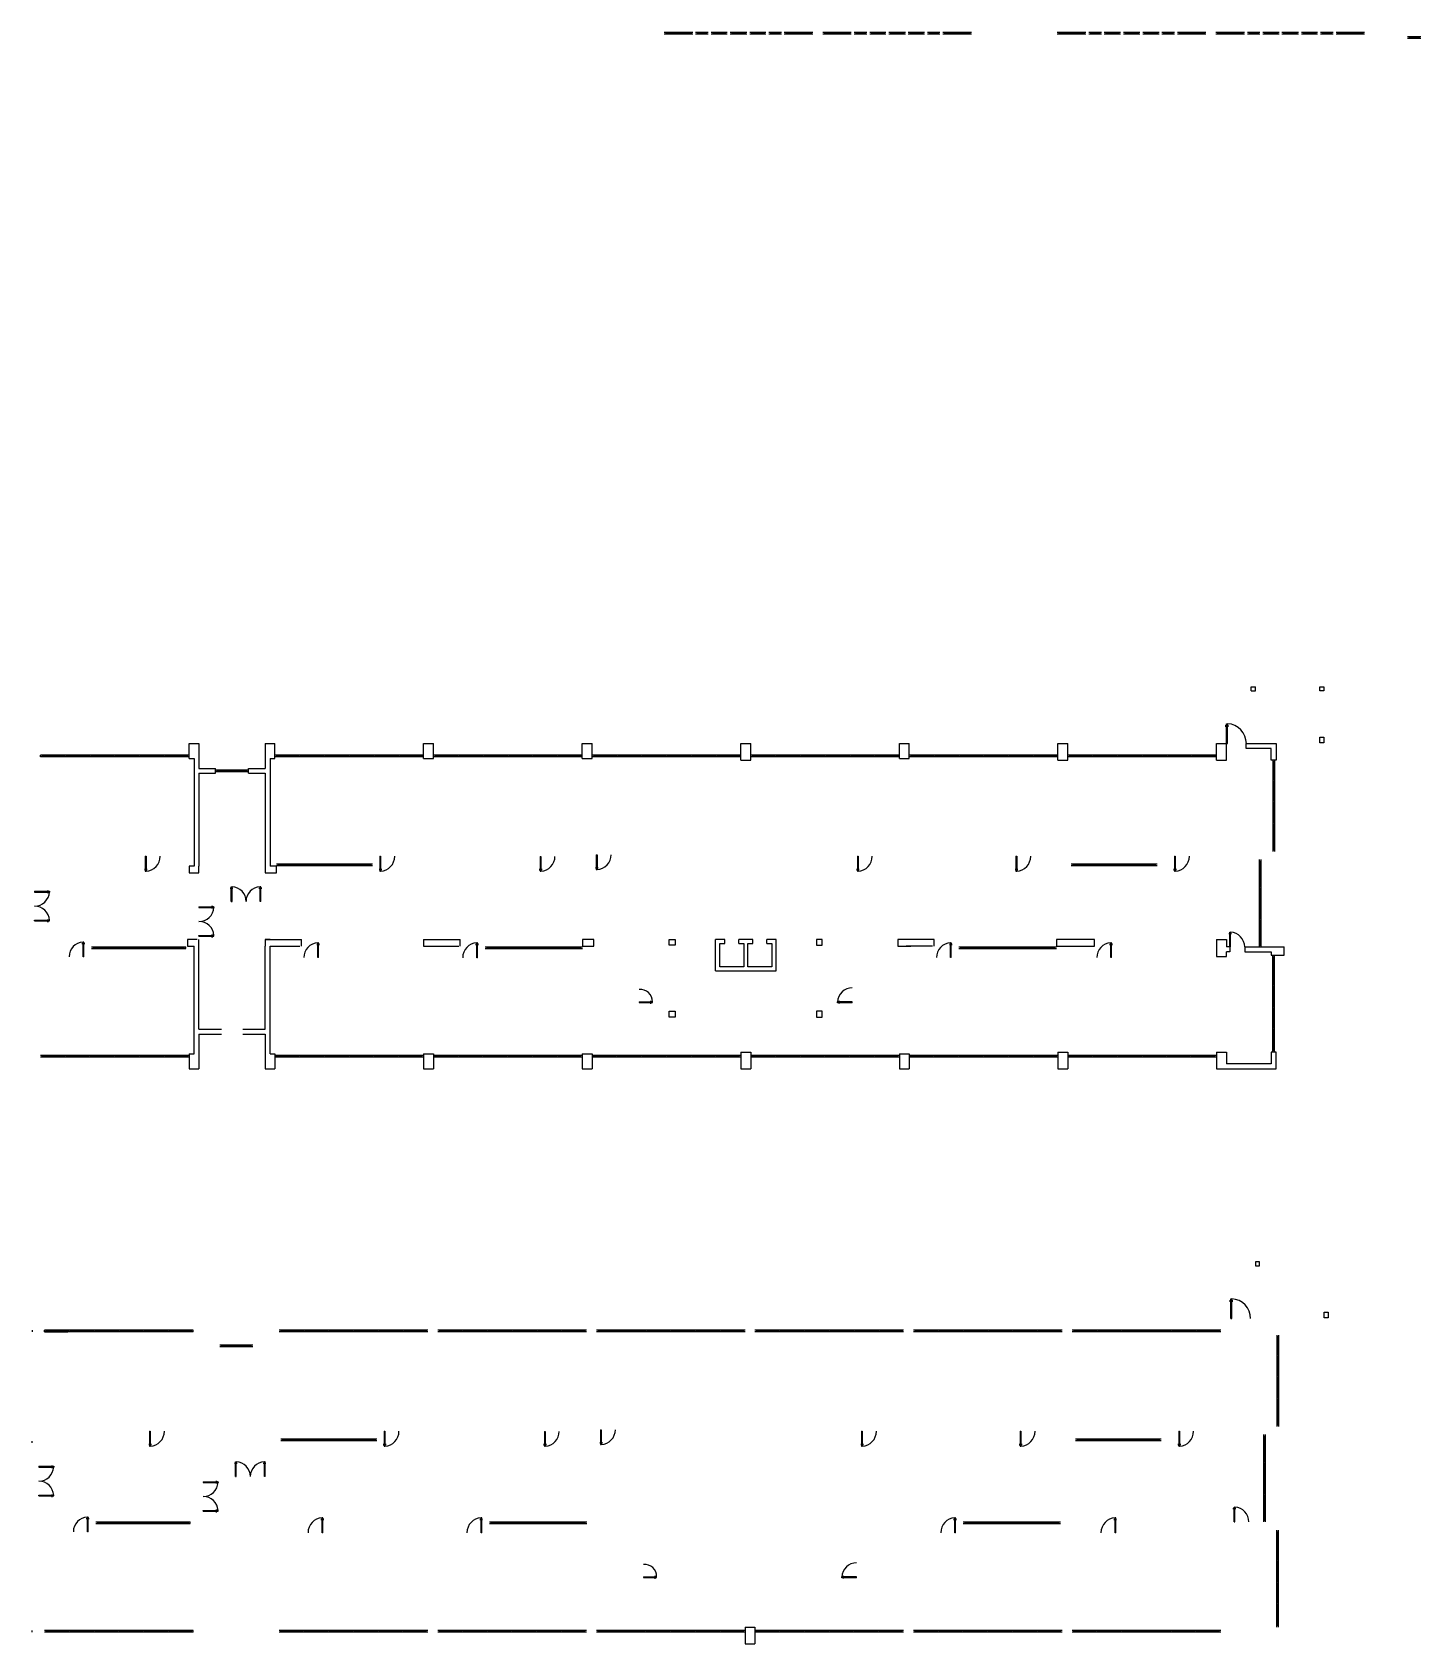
# Model space of a CAD drawing. Header units: millimetres. Extents: x 17501 to 162767, y 66837 to 324015.
# Drawn here: x 17501 to 101553, y 112627 to 210233 of the extents above; entities that cross this region are included whole.
import ezdxf

# ---------------------------------------------------------------- set-up
doc = ezdxf.new("R2010")
doc.units = ezdxf.units.MM
doc.linetypes.add('CONTINUA', pattern=[0])
for name, color, linetype in [('MURI', 7, 'Continuous'), ('serramenti', 4, 'Continuous'), ('Serramenti-Interni', 4, 'Continuous')]:
    doc.layers.add(name, color=color, linetype=linetype)

# ---------------------------------------------------------------- blocks, each defined once
blk = doc.blocks.new('porta des-flat-22')
at = {"layer": 'serramenti', "transparency": 33554687}
for p, q in [((764, 30), (833, 30)), ((833, 30), (833, -2)), ((1, -2), (1, -47)), ((1, -2), (899, -2)), ((1, -47), (899, -47)), ((764, -80), (833, -80)), ((833, -47), (833, -80)), ((899, -2), (899, -47))]:
    blk.add_line(p, q, dxfattribs=at)
blk.add_arc((0, 0), 900, 270.0321, 356.98402, dxfattribs=at)
blk = doc.blocks.new('porta des-flat-23')
at = {"layer": 'serramenti', "transparency": 33554687}
for p, q in [((1, 2), (1, 47)), ((1, 47), (899, 47)), ((1, 2), (899, 2)), ((764, 80), (833, 80)), ((833, 47), (833, 80)), ((833, -30), (833, 2)), ((899, 2), (899, 47)), ((764, -30), (833, -30))]:
    blk.add_line(p, q, dxfattribs=at)
blk.add_arc((0, 0), 900, 3.01598, 89.9679, dxfattribs=at)
blk = doc.blocks.new('porta des-flat-24')
at = {"layer": 'serramenti', "transparency": 33554687}
for p, q in [((-80, 764), (-80, 833)), ((-47, 833), (-80, 833)), ((-47, 1), (-47, 899)), ((-2, 899), (-47, 899)), ((-2, 1), (-47, 1)), ((-2, 1), (-2, 899)), ((30, 833), (-2, 833)), ((30, 764), (30, 833))]:
    blk.add_line(p, q, dxfattribs=at)
blk.add_arc((0, 0), 900, 93.01598, 179.9679, dxfattribs=at)
blk = doc.blocks.new('porta des-flat-25')
at = {"layer": 'serramenti', "transparency": 33554687}
for p, q in [((-30, 764), (-30, 833)), ((-30, 833), (2, 833)), ((2, 1), (2, 899)), ((2, 899), (47, 899)), ((2, 1), (47, 1)), ((47, 1), (47, 899)), ((47, 833), (80, 833)), ((80, 764), (80, 833))]:
    blk.add_line(p, q, dxfattribs=at)
blk.add_arc((0, 0), 900, 0.0321, 86.98402, dxfattribs=at)
blk = doc.blocks.new('porta des-flat-26')
at = {"layer": 'serramenti', "transparency": 33554687}
for p, q in [((-79, 764), (-79, 833)), ((-47, 833), (-79, 833)), ((-47, 1), (-47, 899)), ((-2, 899), (-47, 899)), ((-2, 1), (-47, 1)), ((-2, 1), (-2, 899)), ((30, 833), (-2, 833)), ((30, 764), (30, 833))]:
    blk.add_line(p, q, dxfattribs=at)
blk.add_arc((0, 0), 900, 92.99284, 179.94476, dxfattribs=at)
blk = doc.blocks.new('porta des-flat-27')
at = {"layer": 'serramenti', "transparency": 33554687}
for p, q in [((-30, -764), (-30, -833)), ((-30, -833), (2, -833)), ((2, -1), (47, -1)), ((2, -1), (2, -899)), ((2, -899), (47, -899)), ((47, -1), (47, -899)), ((47, -833), (79, -833)), ((79, -764), (79, -833))]:
    blk.add_line(p, q, dxfattribs=at)
blk.add_arc((0, 0), 900, 272.99284, 359.94476, dxfattribs=at)
blk = doc.blocks.new('porta des-flat-28')
at = {"layer": 'serramenti', "transparency": 33554687}
for p, q in [((-79, 764), (-79, 833)), ((-47, 833), (-79, 833)), ((-47, 1), (-47, 899)), ((-2, 899), (-47, 899)), ((-2, 1), (-47, 1)), ((-2, 1), (-2, 899)), ((30, 833), (-2, 833)), ((30, 764), (30, 833))]:
    blk.add_line(p, q, dxfattribs=at)
blk.add_arc((0, 0), 900, 92.99284, 179.94476, dxfattribs=at)
blk = doc.blocks.new('porta des-flat-29')
at = {"layer": 'serramenti', "transparency": 33554687}
for p, q in [((-30, -764), (-30, -833)), ((-30, -833), (2, -833)), ((2, -1), (47, -1)), ((2, -1), (2, -899)), ((2, -899), (47, -899)), ((47, -1), (47, -899)), ((47, -833), (79, -833)), ((79, -764), (79, -833))]:
    blk.add_line(p, q, dxfattribs=at)
blk.add_arc((0, 0), 900, 272.99284, 359.94476, dxfattribs=at)
blk = doc.blocks.new('porta des-flat-30')
at = {"layer": 'serramenti', "transparency": 33554687}
for p, q in [((-30, -764), (-30, -833)), ((-30, -833), (2, -833)), ((2, -1), (47, -1)), ((2, -1), (2, -899)), ((2, -899), (47, -899)), ((47, -1), (47, -899)), ((47, -833), (79, -833)), ((79, -764), (79, -833))]:
    blk.add_line(p, q, dxfattribs=at)
blk.add_arc((0, 0), 900, 272.99284, 359.94476, dxfattribs=at)
blk = doc.blocks.new('porta des-flat-31')
at = {"layer": 'serramenti', "transparency": 33554687}
for p, q in [((-79, 764), (-79, 833)), ((-47, 833), (-79, 833)), ((-47, 1), (-47, 899)), ((-2, 899), (-47, 899)), ((-2, 1), (-47, 1)), ((-2, 1), (-2, 899)), ((30, 833), (-2, 833)), ((30, 764), (30, 833))]:
    blk.add_line(p, q, dxfattribs=at)
blk.add_arc((0, 0), 900, 92.99284, 179.94476, dxfattribs=at)
blk = doc.blocks.new('porta des-flat-32')
at = {"layer": 'serramenti', "transparency": 33554687}
for p, q in [((-1, 47), (-899, 47)), ((-899, 2), (-899, 47)), ((-1, 2), (-899, 2)), ((-764, 79), (-833, 79)), ((-833, 47), (-833, 79)), ((-833, -30), (-833, 2)), ((-1, 2), (-1, 47)), ((-764, -30), (-833, -30))]:
    blk.add_line(p, q, dxfattribs=at)
blk.add_arc((0, 0), 900, 90.05524, 177.00716, dxfattribs=at)
blk = doc.blocks.new('porta des-flat-33')
at = {"layer": 'serramenti', "transparency": 33554687}
for p, q in [((-30, -764), (-30, -833)), ((-30, -833), (2, -833)), ((2, -1), (47, -1)), ((2, -1), (2, -899)), ((2, -899), (47, -899)), ((47, -1), (47, -899)), ((47, -833), (79, -833)), ((79, -764), (79, -833))]:
    blk.add_line(p, q, dxfattribs=at)
blk.add_arc((0, 0), 900, 272.99284, 359.94476, dxfattribs=at)
blk = doc.blocks.new('porta des-flat-34')
at = {"layer": 'serramenti', "transparency": 33554687}
for p, q in [((-30, -764), (-30, -833)), ((-30, -833), (2, -833)), ((2, -1), (47, -1)), ((2, -1), (2, -899)), ((2, -899), (47, -899)), ((47, -1), (47, -899)), ((47, -833), (79, -833)), ((79, -764), (79, -833))]:
    blk.add_line(p, q, dxfattribs=at)
blk.add_arc((0, 0), 900, 272.99284, 359.94476, dxfattribs=at)
blk = doc.blocks.new('porta des-flat-35')
at = {"layer": 'serramenti', "transparency": 33554687}
for p, q in [((-30, -764), (-30, -833)), ((-30, -833), (2, -833)), ((2, -1), (47, -1)), ((2, -1), (2, -899)), ((2, -899), (47, -899)), ((47, -1), (47, -899)), ((47, -833), (79, -833)), ((79, -764), (79, -833))]:
    blk.add_line(p, q, dxfattribs=at)
blk.add_arc((0, 0), 900, 272.99284, 359.94476, dxfattribs=at)
blk = doc.blocks.new('porta des-flat-36')
at = {"layer": 'serramenti', "transparency": 33554687}
for p, q in [((-79, 764), (-79, 833)), ((-47, 833), (-79, 833)), ((-47, 1), (-47, 899)), ((-2, 899), (-47, 899)), ((-2, 1), (-47, 1)), ((-2, 1), (-2, 899)), ((30, 833), (-2, 833)), ((30, 764), (30, 833))]:
    blk.add_line(p, q, dxfattribs=at)
blk.add_arc((0, 0), 900, 92.99284, 179.94476, dxfattribs=at)
blk = doc.blocks.new('porta des-flat-37')
at = {"layer": 'serramenti', "transparency": 33554687}
for p, q in [((-30, 764), (-30, 833)), ((-30, 833), (2, 833)), ((2, 1), (2, 899)), ((2, 899), (47, 899)), ((2, 1), (47, 1)), ((47, 1), (47, 899)), ((47, 833), (79, 833)), ((79, 764), (79, 833))]:
    blk.add_line(p, q, dxfattribs=at)
blk.add_arc((0, 0), 900, 0.05524, 87.00716, dxfattribs=at)
blk = doc.blocks.new('porta des-flat-38')
at = {"layer": 'serramenti', "transparency": 33554687}
for p, q in [((-41, 1022), (-41, 1114)), ((-41, 1114), (3, 1114)), ((3, 1), (3, 1201)), ((3, 1201), (63, 1201)), ((63, 1), (63, 1201)), ((63, 1114), (106, 1114)), ((106, 1022), (106, 1114)), ((3, 1), (63, 1))]:
    blk.add_line(p, q, dxfattribs=at)
blk.add_ellipse((0, 0), major_axis=(850, -850), ratio=1, start_param=0.786362, end_param=2.30396, dxfattribs=at)
blk = doc.blocks.new('porta des-flat-39')
at = {"layer": 'serramenti', "transparency": 33554687}
for p, q in [((-41, 1022), (-41, 1114)), ((-41, 1114), (3, 1114)), ((3, 1), (3, 1201)), ((3, 1201), (63, 1201)), ((63, 1), (63, 1201)), ((63, 1114), (106, 1114)), ((106, 1022), (106, 1114)), ((3, 1), (63, 1))]:
    blk.add_line(p, q, dxfattribs=at)
blk.add_ellipse((0, 0), major_axis=(850, -850), ratio=1, start_param=0.786362, end_param=2.30396, dxfattribs=at)
blk = doc.blocks.new('porta des-flat-40')
at = {"layer": 'serramenti', "transparency": 33554687}
for p, q in [((764, 30), (833, 30)), ((833, 30), (833, -2)), ((1, -2), (1, -47)), ((1, -2), (899, -2)), ((1, -47), (899, -47)), ((764, -80), (833, -80)), ((833, -47), (833, -80)), ((899, -2), (899, -47))]:
    blk.add_line(p, q, dxfattribs=at)
blk.add_arc((0, 0), 900, 270.0321, 356.98402, dxfattribs=at)
blk = doc.blocks.new('porta des-flat-41')
at = {"layer": 'serramenti', "transparency": 33554687}
for p, q in [((1, 2), (1, 47)), ((1, 47), (899, 47)), ((1, 2), (899, 2)), ((764, 80), (833, 80)), ((833, 47), (833, 80)), ((833, -30), (833, 2)), ((899, 2), (899, 47)), ((764, -30), (833, -30))]:
    blk.add_line(p, q, dxfattribs=at)
blk.add_arc((0, 0), 900, 3.01598, 89.9679, dxfattribs=at)
blk = doc.blocks.new('porta des-flat-42')
at = {"layer": 'serramenti', "transparency": 33554687}
for p, q in [((-80, 764), (-80, 833)), ((-47, 833), (-80, 833)), ((-47, 1), (-47, 899)), ((-2, 899), (-47, 899)), ((-2, 1), (-47, 1)), ((-2, 1), (-2, 899)), ((30, 833), (-2, 833)), ((30, 764), (30, 833))]:
    blk.add_line(p, q, dxfattribs=at)
blk.add_arc((0, 0), 900, 93.01598, 179.9679, dxfattribs=at)
blk = doc.blocks.new('porta des-flat-43')
at = {"layer": 'serramenti', "transparency": 33554687}
for p, q in [((-30, 764), (-30, 833)), ((-30, 833), (2, 833)), ((2, 1), (2, 899)), ((2, 899), (47, 899)), ((2, 1), (47, 1)), ((47, 1), (47, 899)), ((47, 833), (80, 833)), ((80, 764), (80, 833))]:
    blk.add_line(p, q, dxfattribs=at)
blk.add_arc((0, 0), 900, 0.0321, 86.98402, dxfattribs=at)
blk = doc.blocks.new('porta des-flat-44')
at = {"layer": 'serramenti', "transparency": 33554687}
for p, q in [((-79, 764), (-79, 833)), ((-47, 833), (-79, 833)), ((-47, 1), (-47, 899)), ((-2, 899), (-47, 899)), ((-2, 1), (-47, 1)), ((-2, 1), (-2, 899)), ((30, 833), (-2, 833)), ((30, 764), (30, 833))]:
    blk.add_line(p, q, dxfattribs=at)
blk.add_arc((0, 0), 900, 92.99284, 179.94476, dxfattribs=at)
blk = doc.blocks.new('porta des-flat-45')
at = {"layer": 'serramenti', "transparency": 33554687}
for p, q in [((-30, -764), (-30, -833)), ((-30, -833), (2, -833)), ((2, -1), (47, -1)), ((2, -1), (2, -899)), ((2, -899), (47, -899)), ((47, -1), (47, -899)), ((47, -833), (79, -833)), ((79, -764), (79, -833))]:
    blk.add_line(p, q, dxfattribs=at)
blk.add_arc((0, 0), 900, 272.99284, 359.94476, dxfattribs=at)
blk = doc.blocks.new('porta des-flat-46')
at = {"layer": 'serramenti', "transparency": 33554687}
for p, q in [((-79, 764), (-79, 833)), ((-47, 833), (-79, 833)), ((-47, 1), (-47, 899)), ((-2, 899), (-47, 899)), ((-2, 1), (-47, 1)), ((-2, 1), (-2, 899)), ((30, 833), (-2, 833)), ((30, 764), (30, 833))]:
    blk.add_line(p, q, dxfattribs=at)
blk.add_arc((0, 0), 900, 92.99284, 179.94476, dxfattribs=at)
blk = doc.blocks.new('porta des-flat-47')
at = {"layer": 'serramenti', "transparency": 33554687}
for p, q in [((-30, -764), (-30, -833)), ((-30, -833), (2, -833)), ((2, -1), (47, -1)), ((2, -1), (2, -899)), ((2, -899), (47, -899)), ((47, -1), (47, -899)), ((47, -833), (79, -833)), ((79, -764), (79, -833))]:
    blk.add_line(p, q, dxfattribs=at)
blk.add_arc((0, 0), 900, 272.99284, 359.94476, dxfattribs=at)
blk = doc.blocks.new('porta des-flat-48')
at = {"layer": 'serramenti', "transparency": 33554687}
for p, q in [((-30, -764), (-30, -833)), ((-30, -833), (2, -833)), ((2, -1), (47, -1)), ((2, -1), (2, -899)), ((2, -899), (47, -899)), ((47, -1), (47, -899)), ((47, -833), (79, -833)), ((79, -764), (79, -833))]:
    blk.add_line(p, q, dxfattribs=at)
blk.add_arc((0, 0), 900, 272.99284, 359.94476, dxfattribs=at)
blk = doc.blocks.new('porta des-flat-49')
at = {"layer": 'serramenti', "transparency": 33554687}
for p, q in [((-79, 764), (-79, 833)), ((-47, 833), (-79, 833)), ((-47, 1), (-47, 899)), ((-2, 899), (-47, 899)), ((-2, 1), (-47, 1)), ((-2, 1), (-2, 899)), ((30, 833), (-2, 833)), ((30, 764), (30, 833))]:
    blk.add_line(p, q, dxfattribs=at)
blk.add_arc((0, 0), 900, 92.99284, 179.94476, dxfattribs=at)
blk = doc.blocks.new('porta des-flat-50')
at = {"layer": 'serramenti', "transparency": 33554687}
for p, q in [((-1, 47), (-899, 47)), ((-899, 2), (-899, 47)), ((-1, 2), (-899, 2)), ((-764, 79), (-833, 79)), ((-833, 47), (-833, 79)), ((-833, -30), (-833, 2)), ((-1, 2), (-1, 47)), ((-764, -30), (-833, -30))]:
    blk.add_line(p, q, dxfattribs=at)
blk.add_arc((0, 0), 900, 90.05524, 177.00716, dxfattribs=at)
blk = doc.blocks.new('porta des-flat-51')
at = {"layer": 'serramenti', "transparency": 33554687}
for p, q in [((-30, -764), (-30, -833)), ((-30, -833), (2, -833)), ((2, -1), (47, -1)), ((2, -1), (2, -899)), ((2, -899), (47, -899)), ((47, -1), (47, -899)), ((47, -833), (79, -833)), ((79, -764), (79, -833))]:
    blk.add_line(p, q, dxfattribs=at)
blk.add_arc((0, 0), 900, 272.99284, 359.94476, dxfattribs=at)
blk = doc.blocks.new('porta des-flat-52')
at = {"layer": 'serramenti', "transparency": 33554687}
for p, q in [((-30, -764), (-30, -833)), ((-30, -833), (2, -833)), ((2, -1), (47, -1)), ((2, -1), (2, -899)), ((2, -899), (47, -899)), ((47, -1), (47, -899)), ((47, -833), (79, -833)), ((79, -764), (79, -833))]:
    blk.add_line(p, q, dxfattribs=at)
blk.add_arc((0, 0), 900, 272.99284, 359.94476, dxfattribs=at)
blk = doc.blocks.new('porta des-flat-53')
at = {"layer": 'serramenti', "transparency": 33554687}
for p, q in [((-30, -764), (-30, -833)), ((-30, -833), (2, -833)), ((2, -1), (47, -1)), ((2, -1), (2, -899)), ((2, -899), (47, -899)), ((47, -1), (47, -899)), ((47, -833), (79, -833)), ((79, -764), (79, -833))]:
    blk.add_line(p, q, dxfattribs=at)
blk.add_arc((0, 0), 900, 272.99284, 359.94476, dxfattribs=at)
blk = doc.blocks.new('porta des-flat-54')
at = {"layer": 'serramenti', "transparency": 33554687}
for p, q in [((-79, 764), (-79, 833)), ((-47, 833), (-79, 833)), ((-47, 1), (-47, 899)), ((-2, 899), (-47, 899)), ((-2, 1), (-47, 1)), ((-2, 1), (-2, 899)), ((30, 833), (-2, 833)), ((30, 764), (30, 833))]:
    blk.add_line(p, q, dxfattribs=at)
blk.add_arc((0, 0), 900, 92.99284, 179.94476, dxfattribs=at)
blk = doc.blocks.new('porta des-flat-55')
at = {"layer": 'serramenti', "transparency": 33554687}
for p, q in [((-30, 764), (-30, 833)), ((-30, 833), (2, 833)), ((2, 1), (2, 899)), ((2, 899), (47, 899)), ((2, 1), (47, 1)), ((47, 1), (47, 899)), ((47, 833), (79, 833)), ((79, 764), (79, 833))]:
    blk.add_line(p, q, dxfattribs=at)
blk.add_arc((0, 0), 900, 0.05524, 87.00716, dxfattribs=at)
blk = doc.blocks.new('porta des-flat-56')
at = {"layer": 'serramenti', "transparency": 33554687}
for p, q in [((-41, 1022), (-41, 1114)), ((-41, 1114), (3, 1114)), ((3, 1), (3, 1201)), ((3, 1201), (63, 1201)), ((63, 1), (63, 1201)), ((63, 1114), (106, 1114)), ((106, 1022), (106, 1114)), ((3, 1), (63, 1))]:
    blk.add_line(p, q, dxfattribs=at)
blk.add_ellipse((0, 0), major_axis=(850, -850), ratio=1, start_param=0.786362, end_param=2.30396, dxfattribs=at)
blk = doc.blocks.new('porta des-flat-57')
at = {"layer": 'serramenti', "transparency": 33554687}
for p, q in [((-41, 1022), (-41, 1114)), ((-41, 1114), (3, 1114)), ((3, 1), (3, 1201)), ((3, 1201), (63, 1201)), ((63, 1), (63, 1201)), ((63, 1114), (106, 1114)), ((106, 1022), (106, 1114)), ((3, 1), (63, 1))]:
    blk.add_line(p, q, dxfattribs=at)
blk.add_ellipse((0, 0), major_axis=(850, -850), ratio=1, start_param=0.786362, end_param=2.30396, dxfattribs=at)

msp = doc.modelspace()

# ---------------------------------------------------------------- linework, layer by layer
at = {"layer": 'MURI', "linetype": 'CONTINUA', "transparency": 33554687}
for p, q in [((91294, 170338), (91294, 170588)), ((91294, 170588), (91544, 170588)), ((91294, 170338), (91544, 170338)), ((91544, 170338), (91544, 170588)), ((95444, 170338), (95444, 170588)), ((95444, 170588), (95694, 170588)), ((95694, 170338), (95444, 170338)), ((95694, 170588), (95694, 170338)), ((95444, 167199), (95444, 167538)), ((95444, 167538), (95694, 167538)), ((95694, 167199), (95444, 167199)), ((95694, 167538), (95694, 167199)), ((41194, 155282), (41194, 154882)), ((50814, 155282), (50814, 154882)), ((51494, 155282), (50814, 155282)), ((51494, 154882), (51494, 155282)), ((58864, 153382), (58864, 155282)), ((59416, 155282), (58864, 155282)), ((59416, 155032), (59416, 155282)), ((60266, 155032), (60266, 155282)), ((61121, 155282), (60266, 155282)), ((61121, 155032), (61121, 155282)), ((62524, 155282), (61971, 155282)), ((61971, 155032), (61971, 155282)), ((62524, 153382), (62524, 155282)), ((50814, 154882), (51494, 154882)), ((80294, 154882), (81794, 154882)), ((89996, 154832), (89794, 154832)), ((89996, 154532), (89794, 154532)), ((89794, 154254), (89794, 154532)), ((89996, 154832), (89996, 154532)), ((58864, 153382), (62524, 153382))]:
    msp.add_line(p, q, dxfattribs=at)
at = {"layer": 'MURI', "linetype": 'Continuous', "transparency": 33554687}
for p, q in [((26994, 166249), (26994, 167149)), ((26994, 167149), (27594, 167149)), ((27594, 167149), (27594, 165649)), ((31594, 167149), (31594, 165649)), ((31594, 167149), (32194, 167149)), ((32194, 166249), (32194, 167149)), ((41194, 166249), (41194, 167149)), ((41194, 167149), (41794, 167149)), ((41794, 166249), (41794, 167149)), ((50794, 166249), (50794, 167149)), ((50794, 167149), (51394, 167149)), ((51394, 166249), (51394, 167149)), ((60394, 167149), (60994, 167149)), ((60394, 166143), (60394, 167149)), ((60994, 166143), (60994, 167149)), ((69994, 166249), (69994, 167149)), ((69994, 167149), (70594, 167149)), ((70594, 166249), (70594, 167149)), ((79594, 167149), (80194, 167149)), ((79594, 166143), (79594, 167149)), ((80194, 166143), (80194, 167149)), ((89194, 167149), (89794, 167149)), ((89194, 166143), (89194, 167149)), ((89794, 166143), (89794, 167149)), ((90994, 166849), (90994, 167149)), ((90994, 167149), (92794, 167149)), ((92794, 167149), (92794, 166149)), ((26994, 166249), (27294, 166249)), ((27294, 166249), (27294, 159721)), ((31894, 166249), (32194, 166249)), ((31894, 166249), (31894, 159721)), ((41194, 166249), (41794, 166249)), ((50794, 166249), (51394, 166249)), ((60394, 166143), (60994, 166143)), ((69994, 166249), (70594, 166249)), ((79594, 166143), (80194, 166143)), ((89194, 166143), (89794, 166143)), ((92494, 166849), (90994, 166849)), ((92494, 166149), (92494, 166849)), ((92794, 166149), (92494, 166149)), ((27594, 165649), (28594, 165649)), ((27594, 165349), (28594, 165349)), ((27594, 165349), (27594, 159721)), ((28594, 165349), (28594, 165649)), ((30594, 165349), (30594, 165649)), ((30594, 165649), (31594, 165649)), ((30594, 165349), (31594, 165349)), ((31594, 165349), (31594, 159721)), ((31594, 155282), (33794, 155282)), ((33794, 154882), (33794, 155282)), ((41194, 155282), (43414, 155282)), ((43414, 154882), (43414, 155282)), ((72094, 155282), (69994, 155282)), ((72094, 154882), (72094, 155282)), ((81794, 155282), (79594, 155282)), ((81794, 154882), (81794, 155282)), ((89194, 155282), (89794, 155282)), ((89194, 155282), (89194, 154254)), ((89794, 155282), (89794, 154832)), ((27294, 148354), (27294, 154882)), ((31594, 149854), (31594, 154882)), ((31894, 154882), (33694, 154882)), ((31894, 148354), (31894, 154882)), ((41194, 154882), (43314, 154882)), ((71994, 154882), (70394, 154882)), ((89194, 154254), (89794, 154254)), ((90894, 154832), (90894, 154532)), ((90894, 154832), (93294, 154832)), ((90894, 154532), (92494, 154532)), ((92494, 154532), (92494, 154332)), ((92494, 154332), (93294, 154332)), ((93294, 154332), (93294, 154832)), ((27594, 149854), (28964, 149854)), ((27594, 149554), (27594, 147454)), ((27594, 149554), (28964, 149554)), ((30244, 149854), (31594, 149854)), ((30244, 149554), (31594, 149554)), ((31594, 149554), (31594, 147454)), ((60394, 148460), (60994, 148460)), ((60394, 148460), (60394, 147454)), ((60994, 148460), (60994, 147454)), ((79594, 148460), (80194, 148460)), ((79594, 148460), (79594, 147454)), ((80194, 148460), (80194, 147454)), ((89194, 148460), (89794, 148460)), ((89194, 148460), (89194, 147454)), ((89794, 148460), (89794, 147754)), ((92794, 148454), (92494, 148454)), ((92494, 148454), (92494, 147754)), ((92794, 147454), (92794, 148454)), ((26994, 148354), (26994, 147454)), ((26994, 148354), (27294, 148354)), ((26994, 147454), (27594, 147454)), ((31594, 147454), (32194, 147454)), ((31894, 148354), (32194, 148354)), ((32194, 148354), (32194, 147454)), ((41194, 148354), (41194, 147454)), ((41194, 148354), (41794, 148354)), ((41194, 147454), (41794, 147454)), ((41794, 148354), (41794, 147454)), ((50794, 148354), (50794, 147454)), ((50794, 148354), (51394, 148354)), ((50794, 147454), (51394, 147454)), ((51394, 148354), (51394, 147454)), ((60394, 147454), (60994, 147454)), ((69994, 148354), (69994, 147454)), ((69994, 148354), (70594, 148354)), ((69994, 147454), (70594, 147454)), ((70594, 148354), (70594, 147454)), ((79594, 147454), (80194, 147454)), ((89194, 147454), (92794, 147454)), ((92494, 147754), (89794, 147754)), ((60651, 113633), (61251, 113633)), ((60651, 113633), (60651, 112627)), ((61251, 113633), (61251, 112627)), ((60651, 112627), (61251, 112627))]:
    msp.add_line(p, q, dxfattribs=at)
at = {"layer": 'MURI', "linetype": 'CONTINUA', "transparency": 33554687}
for points in [[(27294, 159721), (26994, 159721), (26994, 159321), (27594, 159321), (27594, 159721)], [(31594, 159721), (31594, 159321), (32294, 159321), (32294, 159721), (31894, 159721)], [(27294, 155282), (26894, 155282), (26894, 154882), (27294, 154882)], [(27494, 155282), (27294, 155282)], [(27594, 149854), (27594, 155282)], [(31894, 155282), (31594, 155282), (31594, 154882)], [(56414, 154932), (56064, 154932), (56064, 155282), (56414, 155282), (56414, 154932)], [(64974, 154932), (65324, 154932), (65324, 155282), (64974, 155282), (64974, 154932)], [(70294, 155282), (69894, 155282), (69894, 154882), (70694, 154882)], [(79894, 155282), (79494, 155282), (79494, 154882), (80294, 154882)], [(80294, 155282), (79894, 155282)], [(60266, 155032), (60569, 155032), (60569, 153632), (59114, 153632), (59114, 155032), (59416, 155032)], [(61971, 155032), (62274, 155032), (62274, 153632), (60819, 153632), (60819, 155032), (61121, 155032)], [(56414, 150582), (56064, 150582), (56064, 150932), (56414, 150932), (56414, 150582)], [(64974, 150582), (65324, 150582), (65324, 150932), (64974, 150932), (64974, 150582)]]:
    msp.add_lwpolyline(points, dxfattribs=at)
for points in [[(91801, 135762), (91551, 135762), (91551, 135512), (91801, 135512)], [(95951, 132712), (95951, 132373), (95701, 132373), (95701, 132712)]]:
    msp.add_lwpolyline(points, close=True, dxfattribs=at)
at = {"layer": 'serramenti', "linetype": 'Continuous', "transparency": 33554687}
for p, q in [((55753, 210233), (57483, 210233)), ((55753, 210133), (57483, 210133)), ((55853, 210233), (55853, 210133)), ((55853, 210183), (57383, 210183)), ((57383, 210233), (57383, 210133)), ((57659, 210233), (58419, 210233)), ((57659, 210133), (58419, 210133)), ((57759, 210233), (57759, 210133)), ((57759, 210183), (58319, 210183)), ((58319, 210233), (58319, 210133)), ((58595, 210233), (59575, 210233)), ((58595, 210133), (59575, 210133)), ((58695, 210233), (58695, 210133)), ((58695, 210183), (59475, 210183)), ((59475, 210233), (59475, 210133)), ((59751, 210233), (60755, 210233)), ((59751, 210133), (60755, 210133)), ((59851, 210233), (59851, 210133)), ((59851, 210183), (60655, 210183)), ((60655, 210233), (60655, 210133)), ((60931, 210233), (61911, 210233)), ((60931, 210133), (61911, 210133)), ((61031, 210233), (61031, 210133)), ((61031, 210183), (61811, 210183)), ((61811, 210233), (61811, 210133)), ((62087, 210233), (62847, 210233)), ((62087, 210133), (62847, 210133)), ((62187, 210233), (62187, 210133)), ((62187, 210183), (62747, 210183)), ((62747, 210233), (62747, 210133)), ((63023, 210233), (64753, 210233)), ((63023, 210133), (64753, 210133)), ((63123, 210233), (63123, 210133)), ((63123, 210183), (64653, 210183)), ((64653, 210233), (64653, 210133)), ((65353, 210233), (67083, 210233)), ((65353, 210133), (67083, 210133)), ((65453, 210233), (65453, 210133)), ((65453, 210183), (66983, 210183)), ((66983, 210233), (66983, 210133)), ((67259, 210233), (68019, 210233)), ((67259, 210133), (68019, 210133)), ((67359, 210233), (67359, 210133)), ((67359, 210183), (67919, 210183)), ((67919, 210233), (67919, 210133)), ((68195, 210233), (69175, 210233)), ((68195, 210133), (69175, 210133)), ((68295, 210233), (68295, 210133)), ((68295, 210183), (69075, 210183)), ((69075, 210233), (69075, 210133)), ((69351, 210233), (70355, 210233)), ((69351, 210133), (70355, 210133)), ((69451, 210233), (69451, 210133)), ((69451, 210183), (70255, 210183)), ((70255, 210233), (70255, 210133)), ((70531, 210233), (71511, 210233)), ((70531, 210133), (71511, 210133)), ((70631, 210233), (70631, 210133)), ((70631, 210183), (71411, 210183)), ((71411, 210233), (71411, 210133)), ((71687, 210233), (72447, 210233)), ((71687, 210133), (72447, 210133)), ((71787, 210233), (71787, 210133)), ((71787, 210183), (72347, 210183)), ((72347, 210233), (72347, 210133)), ((72623, 210233), (74353, 210233)), ((72623, 210133), (74353, 210133)), ((72723, 210233), (72723, 210133)), ((72723, 210183), (74253, 210183)), ((74253, 210233), (74253, 210133)), ((79553, 210233), (81283, 210233)), ((79553, 210133), (81283, 210133)), ((79653, 210233), (79653, 210133)), ((79653, 210183), (81183, 210183)), ((81183, 210233), (81183, 210133)), ((81459, 210233), (82219, 210233)), ((81459, 210133), (82219, 210133)), ((81559, 210233), (81559, 210133)), ((81559, 210183), (82119, 210183)), ((82119, 210233), (82119, 210133)), ((82395, 210233), (83375, 210233)), ((82395, 210133), (83375, 210133)), ((82495, 210233), (82495, 210133)), ((82495, 210183), (83275, 210183)), ((83275, 210233), (83275, 210133)), ((83551, 210233), (84555, 210233)), ((83551, 210133), (84555, 210133)), ((83651, 210233), (83651, 210133)), ((83651, 210183), (84455, 210183)), ((84455, 210233), (84455, 210133)), ((84731, 210233), (85711, 210233)), ((84731, 210133), (85711, 210133)), ((84831, 210233), (84831, 210133)), ((84831, 210183), (85611, 210183)), ((85611, 210233), (85611, 210133)), ((85887, 210233), (86647, 210233)), ((85887, 210133), (86647, 210133)), ((85987, 210233), (85987, 210133)), ((85987, 210183), (86547, 210183)), ((86547, 210233), (86547, 210133)), ((86823, 210233), (88553, 210233)), ((86823, 210133), (88553, 210133)), ((86923, 210233), (86923, 210133)), ((86923, 210183), (88453, 210183)), ((88453, 210233), (88453, 210133)), ((89153, 210233), (90883, 210233)), ((89153, 210133), (90883, 210133)), ((89253, 210233), (89253, 210133)), ((89253, 210183), (90783, 210183)), ((90783, 210233), (90783, 210133)), ((91059, 210233), (91819, 210233)), ((91059, 210133), (91819, 210133)), ((91159, 210233), (91159, 210133)), ((91159, 210183), (91719, 210183)), ((91719, 210233), (91719, 210133)), ((91995, 210233), (92975, 210233)), ((91995, 210133), (92975, 210133)), ((92095, 210233), (92095, 210133)), ((92095, 210183), (92875, 210183)), ((92875, 210233), (92875, 210133)), ((93151, 210233), (94155, 210233)), ((93151, 210133), (94155, 210133)), ((93251, 210233), (93251, 210133)), ((93251, 210183), (94055, 210183)), ((94055, 210233), (94055, 210133)), ((94331, 210233), (95311, 210233)), ((94331, 210133), (95311, 210133)), ((94431, 210233), (94431, 210133)), ((94431, 210183), (95211, 210183)), ((95211, 210233), (95211, 210133)), ((95487, 210233), (96247, 210233)), ((95487, 210133), (96247, 210133)), ((95587, 210233), (95587, 210133)), ((95587, 210183), (96147, 210183)), ((96147, 210233), (96147, 210133)), ((96423, 210233), (98153, 210233)), ((96423, 210133), (98153, 210133)), ((96523, 210233), (96523, 210133)), ((96523, 210183), (98053, 210183)), ((98053, 210233), (98053, 210133)), ((100753, 209977), (101553, 209977)), ((100753, 209877), (101553, 209877)), ((100853, 209977), (100853, 209877)), ((100853, 209927), (101453, 209927)), ((101453, 209977), (101453, 209877)), ((26994, 166449), (17994, 166449)), ((17994, 166349), (17994, 166449)), ((26994, 166349), (17994, 166349)), ((18094, 166449), (18094, 166349)), ((19444, 166399), (18094, 166399)), ((19444, 166449), (19444, 166349)), ((19544, 166449), (19544, 166349)), ((20944, 166399), (19544, 166399)), ((20944, 166449), (20944, 166349)), ((21044, 166449), (21044, 166349)), ((22444, 166399), (21044, 166399)), ((22444, 166449), (22444, 166349)), ((22544, 166449), (22544, 166349)), ((23944, 166399), (22544, 166399)), ((23944, 166449), (23944, 166349)), ((24044, 166449), (24044, 166349)), ((25444, 166399), (24044, 166399)), ((25444, 166449), (25444, 166349)), ((25544, 166449), (25544, 166349)), ((26894, 166399), (25544, 166399)), ((26894, 166349), (26894, 166449)), ((26994, 166349), (26994, 166449)), ((41194, 166449), (32194, 166449)), ((41194, 166349), (32194, 166349)), ((32294, 166449), (32294, 166349)), ((33644, 166399), (32294, 166399)), ((33644, 166449), (33644, 166349)), ((33744, 166449), (33744, 166349)), ((35144, 166399), (33744, 166399)), ((35144, 166449), (35144, 166349)), ((35244, 166449), (35244, 166349)), ((36644, 166399), (35244, 166399)), ((36644, 166449), (36644, 166349)), ((36744, 166449), (36744, 166349)), ((38144, 166399), (36744, 166399)), ((38144, 166449), (38144, 166349)), ((38244, 166449), (38244, 166349)), ((39644, 166399), (38244, 166399)), ((39644, 166449), (39644, 166349)), ((39744, 166449), (39744, 166349)), ((41094, 166399), (39744, 166399)), ((41094, 166449), (41094, 166349)), ((50794, 166449), (41794, 166449)), ((50794, 166349), (41794, 166349)), ((41894, 166449), (41894, 166349)), ((43244, 166399), (41894, 166399)), ((43244, 166449), (43244, 166349)), ((43344, 166449), (43344, 166349)), ((44744, 166399), (43344, 166399)), ((44744, 166449), (44744, 166349)), ((44844, 166449), (44844, 166349)), ((46244, 166399), (44844, 166399)), ((46244, 166449), (46244, 166349)), ((46344, 166449), (46344, 166349)), ((47744, 166399), (46344, 166399)), ((47744, 166449), (47744, 166349)), ((47844, 166449), (47844, 166349)), ((49244, 166399), (47844, 166399)), ((49244, 166449), (49244, 166349)), ((49344, 166449), (49344, 166349)), ((50694, 166399), (49344, 166399)), ((50694, 166449), (50694, 166349)), ((60394, 166449), (51394, 166449)), ((60394, 166349), (51394, 166349)), ((51494, 166449), (51494, 166349)), ((52844, 166399), (51494, 166399)), ((52844, 166449), (52844, 166349)), ((52944, 166449), (52944, 166349)), ((54344, 166399), (52944, 166399)), ((54344, 166449), (54344, 166349)), ((54444, 166449), (54444, 166349)), ((55844, 166399), (54444, 166399)), ((55844, 166449), (55844, 166349)), ((55944, 166449), (55944, 166349)), ((57344, 166399), (55944, 166399)), ((57344, 166449), (57344, 166349)), ((57444, 166449), (57444, 166349)), ((58844, 166399), (57444, 166399)), ((58844, 166449), (58844, 166349)), ((58944, 166449), (58944, 166349)), ((60294, 166399), (58944, 166399)), ((60294, 166449), (60294, 166349)), ((69994, 166449), (60994, 166449)), ((69994, 166349), (60994, 166349)), ((61094, 166449), (61094, 166349)), ((62444, 166399), (61094, 166399)), ((62444, 166449), (62444, 166349)), ((62544, 166449), (62544, 166349)), ((63944, 166399), (62544, 166399)), ((63944, 166449), (63944, 166349)), ((64044, 166449), (64044, 166349)), ((65444, 166399), (64044, 166399)), ((65444, 166449), (65444, 166349)), ((65544, 166449), (65544, 166349)), ((66944, 166399), (65544, 166399)), ((66944, 166449), (66944, 166349)), ((67044, 166449), (67044, 166349)), ((68444, 166399), (67044, 166399)), ((68444, 166449), (68444, 166349)), ((68544, 166449), (68544, 166349)), ((69894, 166399), (68544, 166399)), ((69894, 166449), (69894, 166349)), ((79594, 166449), (70594, 166449)), ((79594, 166349), (70594, 166349)), ((70694, 166449), (70694, 166349)), ((72044, 166399), (70694, 166399)), ((72044, 166449), (72044, 166349)), ((72144, 166449), (72144, 166349)), ((73544, 166399), (72144, 166399)), ((73544, 166449), (73544, 166349)), ((73644, 166449), (73644, 166349)), ((75044, 166399), (73644, 166399)), ((75044, 166449), (75044, 166349)), ((75144, 166449), (75144, 166349)), ((76544, 166399), (75144, 166399)), ((76544, 166449), (76544, 166349)), ((76644, 166449), (76644, 166349)), ((78044, 166399), (76644, 166399)), ((78044, 166449), (78044, 166349)), ((78144, 166449), (78144, 166349)), ((79494, 166399), (78144, 166399)), ((79494, 166449), (79494, 166349)), ((89194, 166449), (80194, 166449)), ((89194, 166349), (80194, 166349)), ((80294, 166449), (80294, 166349)), ((81644, 166399), (80294, 166399)), ((81644, 166449), (81644, 166349)), ((81744, 166449), (81744, 166349)), ((83144, 166399), (81744, 166399)), ((83144, 166449), (83144, 166349)), ((83244, 166449), (83244, 166349)), ((84644, 166399), (83244, 166399)), ((84644, 166449), (84644, 166349)), ((84744, 166449), (84744, 166349)), ((86144, 166399), (84744, 166399)), ((86144, 166449), (86144, 166349)), ((86244, 166449), (86244, 166349)), ((87644, 166399), (86244, 166399)), ((87644, 166449), (87644, 166349)), ((87744, 166449), (87744, 166349)), ((89094, 166399), (87744, 166399)), ((89094, 166449), (89094, 166349)), ((92594, 166149), (92594, 160621)), ((92694, 166049), (92594, 166049)), ((92644, 166049), (92644, 164964)), ((92694, 166149), (92694, 160621)), ((28594, 165549), (30594, 165549)), ((28594, 165449), (30594, 165449)), ((28694, 165449), (28694, 165549)), ((28694, 165499), (30494, 165499)), ((30494, 165449), (30494, 165549)), ((92694, 164964), (92594, 164964)), ((92694, 164864), (92594, 164864)), ((92644, 164864), (92644, 163658)), ((92694, 163658), (92594, 163658)), ((92694, 163558), (92594, 163558)), ((92644, 163558), (92644, 162353)), ((92694, 162353), (92594, 162353)), ((92694, 162253), (92594, 162253)), ((92644, 162253), (92644, 160721)), ((91794, 154832), (91794, 160121)), ((91894, 154832), (91894, 160121)), ((92594, 160721), (92694, 160721)), ((32294, 159871), (38094, 159871)), ((32294, 159771), (38094, 159771)), ((32394, 159771), (32394, 159871)), ((32394, 159821), (37994, 159821)), ((37994, 159871), (37994, 159771)), ((80392, 159871), (85592, 159871)), ((80392, 159771), (85592, 159771)), ((80492, 159871), (80492, 159771)), ((80492, 159821), (85492, 159821)), ((85492, 159771), (85492, 159871)), ((91794, 160021), (91894, 160021)), ((91844, 158463), (91844, 160021)), ((91794, 158463), (91894, 158463)), ((91794, 158363), (91894, 158363)), ((91844, 156580), (91844, 158363)), ((91794, 156580), (91894, 156580)), ((91794, 156480), (91894, 156480)), ((91844, 154932), (91844, 156480)), ((21094, 154832), (26794, 154832)), ((21094, 154732), (26794, 154732)), ((21194, 154832), (21194, 154732)), ((21194, 154782), (26694, 154782)), ((26694, 154732), (26694, 154832)), ((26794, 154732), (26794, 154832)), ((44914, 154832), (50814, 154832)), ((44914, 154732), (50814, 154732)), ((45014, 154832), (45014, 154732)), ((45014, 154782), (50714, 154782)), ((50714, 154732), (50714, 154832)), ((73594, 154832), (79494, 154832)), ((73594, 154732), (79494, 154732)), ((73694, 154832), (73694, 154732)), ((73694, 154782), (79394, 154782)), ((79394, 154732), (79394, 154832)), ((91794, 154932), (91894, 154932)), ((92594, 148454), (92594, 154332)), ((92594, 154232), (92694, 154232)), ((92644, 152520), (92644, 154232)), ((92694, 148454), (92694, 154332)), ((92694, 152520), (92594, 152520)), ((92694, 152420), (92594, 152420)), ((92644, 151215), (92644, 152420)), ((92694, 151215), (92594, 151215)), ((92694, 151115), (92594, 151115)), ((92644, 149909), (92644, 151115)), ((92694, 149909), (92594, 149909)), ((92694, 149809), (92594, 149809)), ((92644, 148554), (92644, 149809)), ((92694, 148554), (92594, 148554)), ((26994, 148254), (17994, 148254)), ((26994, 148154), (17994, 148154)), ((18094, 148154), (18094, 148254)), ((19444, 148204), (18094, 148204)), ((19444, 148154), (19444, 148254)), ((19544, 148154), (19544, 148254)), ((20944, 148204), (19544, 148204)), ((20944, 148154), (20944, 148254)), ((21044, 148154), (21044, 148254)), ((22444, 148204), (21044, 148204)), ((22444, 148154), (22444, 148254)), ((22544, 148154), (22544, 148254)), ((23944, 148204), (22544, 148204)), ((23944, 148154), (23944, 148254)), ((24044, 148154), (24044, 148254)), ((25444, 148204), (24044, 148204)), ((25444, 148154), (25444, 148254)), ((25544, 148154), (25544, 148254)), ((26894, 148204), (25544, 148204)), ((26894, 148154), (26894, 148254)), ((26994, 148154), (26994, 148254)), ((41194, 148254), (32194, 148254)), ((41194, 148154), (32194, 148154)), ((32294, 148154), (32294, 148254)), ((33644, 148204), (32294, 148204)), ((33644, 148154), (33644, 148254)), ((33744, 148154), (33744, 148254)), ((35144, 148204), (33744, 148204)), ((35144, 148154), (35144, 148254)), ((35244, 148154), (35244, 148254)), ((36644, 148204), (35244, 148204)), ((36644, 148154), (36644, 148254)), ((36744, 148154), (36744, 148254)), ((38144, 148204), (36744, 148204)), ((38144, 148154), (38144, 148254)), ((38244, 148154), (38244, 148254)), ((39644, 148204), (38244, 148204)), ((39644, 148154), (39644, 148254)), ((39744, 148154), (39744, 148254)), ((41094, 148204), (39744, 148204)), ((41094, 148154), (41094, 148254)), ((50794, 148254), (41794, 148254)), ((50794, 148154), (41794, 148154)), ((41894, 148154), (41894, 148254)), ((43244, 148204), (41894, 148204)), ((43244, 148154), (43244, 148254)), ((43344, 148154), (43344, 148254)), ((44744, 148204), (43344, 148204)), ((44744, 148154), (44744, 148254)), ((44844, 148154), (44844, 148254)), ((46244, 148204), (44844, 148204)), ((46244, 148154), (46244, 148254)), ((46344, 148154), (46344, 148254)), ((47744, 148204), (46344, 148204)), ((47744, 148154), (47744, 148254)), ((47844, 148154), (47844, 148254)), ((49244, 148204), (47844, 148204)), ((49244, 148154), (49244, 148254)), ((49344, 148154), (49344, 148254)), ((50694, 148204), (49344, 148204)), ((50694, 148154), (50694, 148254)), ((60394, 148254), (51394, 148254)), ((60394, 148154), (51394, 148154)), ((51494, 148154), (51494, 148254)), ((52844, 148204), (51494, 148204)), ((52844, 148154), (52844, 148254)), ((52944, 148154), (52944, 148254)), ((54344, 148204), (52944, 148204)), ((54344, 148154), (54344, 148254)), ((54444, 148154), (54444, 148254)), ((55844, 148204), (54444, 148204)), ((55844, 148154), (55844, 148254)), ((55944, 148154), (55944, 148254)), ((57344, 148204), (55944, 148204)), ((57344, 148154), (57344, 148254)), ((57444, 148154), (57444, 148254)), ((58844, 148204), (57444, 148204)), ((58844, 148154), (58844, 148254)), ((58944, 148154), (58944, 148254)), ((60294, 148204), (58944, 148204)), ((60294, 148154), (60294, 148254)), ((69994, 148254), (60994, 148254)), ((69994, 148154), (60994, 148154)), ((61094, 148154), (61094, 148254)), ((62444, 148204), (61094, 148204)), ((62444, 148154), (62444, 148254)), ((62544, 148154), (62544, 148254)), ((63944, 148204), (62544, 148204)), ((63944, 148154), (63944, 148254)), ((64044, 148154), (64044, 148254)), ((65444, 148204), (64044, 148204)), ((65444, 148154), (65444, 148254)), ((65544, 148154), (65544, 148254)), ((66944, 148204), (65544, 148204)), ((66944, 148154), (66944, 148254)), ((67044, 148154), (67044, 148254)), ((68444, 148204), (67044, 148204)), ((68444, 148154), (68444, 148254)), ((68544, 148154), (68544, 148254)), ((69894, 148204), (68544, 148204)), ((69894, 148154), (69894, 148254)), ((79594, 148254), (70594, 148254)), ((79594, 148154), (70594, 148154)), ((70694, 148154), (70694, 148254)), ((72044, 148204), (70694, 148204)), ((72044, 148154), (72044, 148254)), ((72144, 148154), (72144, 148254)), ((73544, 148204), (72144, 148204)), ((73544, 148154), (73544, 148254)), ((73644, 148154), (73644, 148254)), ((75044, 148204), (73644, 148204)), ((75044, 148154), (75044, 148254)), ((75144, 148154), (75144, 148254)), ((76544, 148204), (75144, 148204)), ((76544, 148154), (76544, 148254)), ((76644, 148154), (76644, 148254)), ((78044, 148204), (76644, 148204)), ((78044, 148154), (78044, 148254)), ((78144, 148154), (78144, 148254)), ((79494, 148204), (78144, 148204)), ((79494, 148154), (79494, 148254)), ((89194, 148254), (80194, 148254)), ((89194, 148154), (80194, 148154)), ((80294, 148154), (80294, 148254)), ((81644, 148204), (80294, 148204)), ((81644, 148154), (81644, 148254)), ((81744, 148154), (81744, 148254)), ((83144, 148204), (81744, 148204)), ((83144, 148154), (83144, 148254)), ((83244, 148154), (83244, 148254)), ((84644, 148204), (83244, 148204)), ((84644, 148154), (84644, 148254)), ((84744, 148154), (84744, 148254)), ((86144, 148204), (84744, 148204)), ((86144, 148154), (86144, 148254)), ((86244, 148154), (86244, 148254)), ((87594, 148204), (86244, 148204)), ((87594, 148154), (87594, 148254)), ((87694, 148154), (87694, 148254)), ((89094, 148204), (87694, 148204)), ((89094, 148154), (89094, 148254)), ((17501, 131623), (17501, 131523)), ((27251, 131623), (18251, 131623)), ((18251, 131523), (18251, 131623)), ((27251, 131523), (18251, 131523)), ((18351, 131523), (18351, 131623)), ((19701, 131573), (18351, 131573)), ((19701, 131623), (19701, 131523)), ((19801, 131623), (19801, 131523)), ((21201, 131573), (19801, 131573)), ((21201, 131623), (21201, 131523)), ((21301, 131623), (21301, 131523)), ((22701, 131573), (21301, 131573)), ((22701, 131623), (22701, 131523)), ((22801, 131623), (22801, 131523)), ((24201, 131573), (22801, 131573)), ((24201, 131623), (24201, 131523)), ((24301, 131623), (24301, 131523)), ((25701, 131573), (24301, 131573)), ((25701, 131623), (25701, 131523)), ((25801, 131623), (25801, 131523)), ((27151, 131573), (25801, 131573)), ((27151, 131523), (27151, 131623)), ((27251, 131523), (27251, 131623)), ((41451, 131623), (32451, 131623)), ((41451, 131523), (32451, 131523)), ((32551, 131623), (32551, 131523)), ((33901, 131573), (32551, 131573)), ((33901, 131623), (33901, 131523)), ((34001, 131623), (34001, 131523)), ((35401, 131573), (34001, 131573)), ((35401, 131623), (35401, 131523)), ((35501, 131623), (35501, 131523)), ((36901, 131573), (35501, 131573)), ((36901, 131623), (36901, 131523)), ((37001, 131623), (37001, 131523)), ((38401, 131573), (37001, 131573)), ((38401, 131623), (38401, 131523)), ((38501, 131623), (38501, 131523)), ((39901, 131573), (38501, 131573)), ((39901, 131623), (39901, 131523)), ((40001, 131623), (40001, 131523)), ((41351, 131573), (40001, 131573)), ((41351, 131623), (41351, 131523)), ((51051, 131623), (42051, 131623)), ((51051, 131523), (42051, 131523)), ((42151, 131623), (42151, 131523)), ((43501, 131573), (42151, 131573)), ((43501, 131623), (43501, 131523)), ((43601, 131623), (43601, 131523)), ((45001, 131573), (43601, 131573)), ((45001, 131623), (45001, 131523)), ((45101, 131623), (45101, 131523)), ((46501, 131573), (45101, 131573)), ((46501, 131623), (46501, 131523)), ((46601, 131623), (46601, 131523)), ((48001, 131573), (46601, 131573)), ((48001, 131623), (48001, 131523)), ((48101, 131623), (48101, 131523)), ((49501, 131573), (48101, 131573)), ((49501, 131623), (49501, 131523)), ((49601, 131623), (49601, 131523)), ((50951, 131573), (49601, 131573)), ((50951, 131623), (50951, 131523)), ((60651, 131623), (51651, 131623)), ((60651, 131523), (51651, 131523)), ((51751, 131623), (51751, 131523)), ((53101, 131573), (51751, 131573)), ((53101, 131623), (53101, 131523)), ((53201, 131623), (53201, 131523)), ((54601, 131573), (53201, 131573)), ((54601, 131623), (54601, 131523)), ((54701, 131623), (54701, 131523)), ((56101, 131573), (54701, 131573)), ((56101, 131623), (56101, 131523)), ((56201, 131623), (56201, 131523)), ((57601, 131573), (56201, 131573)), ((57601, 131623), (57601, 131523)), ((57701, 131623), (57701, 131523)), ((59101, 131573), (57701, 131573)), ((59101, 131623), (59101, 131523)), ((59201, 131623), (59201, 131523)), ((60551, 131573), (59201, 131573)), ((60551, 131623), (60551, 131523)), ((70251, 131623), (61251, 131623)), ((70251, 131523), (61251, 131523)), ((61351, 131623), (61351, 131523)), ((62701, 131573), (61351, 131573)), ((62701, 131623), (62701, 131523)), ((62801, 131623), (62801, 131523)), ((64201, 131573), (62801, 131573)), ((64201, 131623), (64201, 131523)), ((64301, 131623), (64301, 131523)), ((65701, 131573), (64301, 131573)), ((65701, 131623), (65701, 131523)), ((65801, 131623), (65801, 131523)), ((67201, 131573), (65801, 131573)), ((67201, 131623), (67201, 131523)), ((67301, 131623), (67301, 131523)), ((68701, 131573), (67301, 131573)), ((68701, 131623), (68701, 131523)), ((68801, 131623), (68801, 131523)), ((70151, 131573), (68801, 131573)), ((70151, 131623), (70151, 131523)), ((79851, 131623), (70851, 131623)), ((79851, 131523), (70851, 131523)), ((70951, 131623), (70951, 131523)), ((72301, 131573), (70951, 131573)), ((72301, 131623), (72301, 131523)), ((72401, 131623), (72401, 131523)), ((73801, 131573), (72401, 131573)), ((73801, 131623), (73801, 131523)), ((73901, 131623), (73901, 131523)), ((75301, 131573), (73901, 131573)), ((75301, 131623), (75301, 131523)), ((75401, 131623), (75401, 131523)), ((76801, 131573), (75401, 131573)), ((76801, 131623), (76801, 131523)), ((76901, 131623), (76901, 131523)), ((78301, 131573), (76901, 131573)), ((78301, 131623), (78301, 131523)), ((78401, 131623), (78401, 131523)), ((79751, 131573), (78401, 131573)), ((79751, 131623), (79751, 131523)), ((89451, 131623), (80451, 131623)), ((89451, 131523), (80451, 131523)), ((80551, 131623), (80551, 131523)), ((81901, 131573), (80551, 131573)), ((81901, 131623), (81901, 131523)), ((82001, 131623), (82001, 131523)), ((83401, 131573), (82001, 131573)), ((83401, 131623), (83401, 131523)), ((83501, 131623), (83501, 131523)), ((84901, 131573), (83501, 131573)), ((84901, 131623), (84901, 131523)), ((85001, 131623), (85001, 131523)), ((86401, 131573), (85001, 131573)), ((86401, 131623), (86401, 131523)), ((86501, 131623), (86501, 131523)), ((87901, 131573), (86501, 131573)), ((87901, 131623), (87901, 131523)), ((88001, 131623), (88001, 131523)), ((89351, 131573), (88001, 131573)), ((89351, 131623), (89351, 131523)), ((92851, 131323), (92851, 125795)), ((92951, 131223), (92851, 131223)), ((92901, 131223), (92901, 130138)), ((92951, 131323), (92951, 125795)), ((28851, 130723), (30851, 130723)), ((28851, 130623), (30851, 130623)), ((28951, 130623), (28951, 130723)), ((28951, 130673), (30751, 130673)), ((30751, 130623), (30751, 130723)), ((92951, 130138), (92851, 130138)), ((92951, 130038), (92851, 130038)), ((92901, 130038), (92901, 128832)), ((92951, 128832), (92851, 128832)), ((92951, 128732), (92851, 128732)), ((92901, 128732), (92901, 127527)), ((92951, 127527), (92851, 127527)), ((92951, 127427), (92851, 127427)), ((92901, 127427), (92901, 125895)), ((32551, 125045), (38351, 125045)), ((32551, 124945), (38351, 124945)), ((32651, 124945), (32651, 125045)), ((32651, 124995), (38251, 124995)), ((38251, 125045), (38251, 124945)), ((80648, 125045), (85848, 125045)), ((80648, 124945), (85848, 124945)), ((80748, 125045), (80748, 124945)), ((80748, 124995), (85748, 124995)), ((85748, 124945), (85748, 125045)), ((92051, 120006), (92051, 125295)), ((92051, 125195), (92151, 125195)), ((92101, 123637), (92101, 125195)), ((92151, 120006), (92151, 125295)), ((92851, 125895), (92951, 125895)), ((92051, 123637), (92151, 123637)), ((92051, 123537), (92151, 123537)), ((92101, 121754), (92101, 123537)), ((92051, 121754), (92151, 121754)), ((92051, 121654), (92151, 121654)), ((92101, 120106), (92101, 121654)), ((92051, 120106), (92151, 120106)), ((21351, 120005), (27051, 120005)), ((21351, 119905), (27051, 119905)), ((21451, 120005), (21451, 119905)), ((21451, 119955), (26951, 119955)), ((26951, 119905), (26951, 120005)), ((27051, 119905), (27051, 120005)), ((45171, 120005), (51071, 120005)), ((45171, 119905), (51071, 119905)), ((45271, 120005), (45271, 119905)), ((45271, 119955), (50971, 119955)), ((50971, 119905), (50971, 120005)), ((73851, 120005), (79751, 120005)), ((73851, 119905), (79751, 119905)), ((73951, 120005), (73951, 119905)), ((73951, 119955), (79651, 119955)), ((79651, 119905), (79651, 120005)), ((92851, 113627), (92851, 119506)), ((92851, 119406), (92951, 119406)), ((92901, 117694), (92901, 119406)), ((92951, 113627), (92951, 119506)), ((92951, 117694), (92851, 117694)), ((92951, 117594), (92851, 117594)), ((92901, 116389), (92901, 117594)), ((92951, 116389), (92851, 116389)), ((92951, 116289), (92851, 116289)), ((92901, 115083), (92901, 116289)), ((92951, 115083), (92851, 115083)), ((92951, 114983), (92851, 114983)), ((92901, 113727), (92901, 114983)), ((17501, 113327), (17501, 113427)), ((27251, 113427), (18251, 113427)), ((27251, 113327), (18251, 113327)), ((18351, 113327), (18351, 113427)), ((19701, 113377), (18351, 113377)), ((19701, 113327), (19701, 113427)), ((19801, 113327), (19801, 113427)), ((21201, 113377), (19801, 113377)), ((21201, 113327), (21201, 113427)), ((21301, 113327), (21301, 113427)), ((22701, 113377), (21301, 113377)), ((22701, 113327), (22701, 113427)), ((22801, 113327), (22801, 113427)), ((24201, 113377), (22801, 113377)), ((24201, 113327), (24201, 113427)), ((24301, 113327), (24301, 113427)), ((25701, 113377), (24301, 113377)), ((25701, 113327), (25701, 113427)), ((25801, 113327), (25801, 113427)), ((27151, 113377), (25801, 113377)), ((27151, 113327), (27151, 113427)), ((27251, 113327), (27251, 113427)), ((41451, 113427), (32451, 113427)), ((41451, 113327), (32451, 113327)), ((32551, 113327), (32551, 113427)), ((33901, 113377), (32551, 113377)), ((33901, 113327), (33901, 113427)), ((34001, 113327), (34001, 113427)), ((35401, 113377), (34001, 113377)), ((35401, 113327), (35401, 113427)), ((35501, 113327), (35501, 113427)), ((36901, 113377), (35501, 113377)), ((36901, 113327), (36901, 113427)), ((37001, 113327), (37001, 113427)), ((38401, 113377), (37001, 113377)), ((38401, 113327), (38401, 113427)), ((38501, 113327), (38501, 113427)), ((39901, 113377), (38501, 113377)), ((39901, 113327), (39901, 113427)), ((40001, 113327), (40001, 113427)), ((41351, 113377), (40001, 113377)), ((41351, 113327), (41351, 113427)), ((51051, 113427), (42051, 113427)), ((51051, 113327), (42051, 113327)), ((42151, 113327), (42151, 113427)), ((43501, 113377), (42151, 113377)), ((43501, 113327), (43501, 113427)), ((43601, 113327), (43601, 113427)), ((45001, 113377), (43601, 113377)), ((45001, 113327), (45001, 113427)), ((45101, 113327), (45101, 113427)), ((46501, 113377), (45101, 113377)), ((46501, 113327), (46501, 113427)), ((46601, 113327), (46601, 113427)), ((48001, 113377), (46601, 113377)), ((48001, 113327), (48001, 113427)), ((48101, 113327), (48101, 113427)), ((49501, 113377), (48101, 113377)), ((49501, 113327), (49501, 113427)), ((49601, 113327), (49601, 113427)), ((50951, 113377), (49601, 113377)), ((50951, 113327), (50951, 113427)), ((60651, 113427), (51651, 113427)), ((60651, 113327), (51651, 113327)), ((51751, 113327), (51751, 113427)), ((53101, 113377), (51751, 113377)), ((53101, 113327), (53101, 113427)), ((53201, 113327), (53201, 113427)), ((54601, 113377), (53201, 113377)), ((54601, 113327), (54601, 113427)), ((54701, 113327), (54701, 113427)), ((56101, 113377), (54701, 113377)), ((56101, 113327), (56101, 113427)), ((56201, 113327), (56201, 113427)), ((57601, 113377), (56201, 113377)), ((57601, 113327), (57601, 113427)), ((57701, 113327), (57701, 113427)), ((59101, 113377), (57701, 113377)), ((59101, 113327), (59101, 113427)), ((59201, 113327), (59201, 113427)), ((60551, 113377), (59201, 113377)), ((60551, 113327), (60551, 113427)), ((70251, 113427), (61251, 113427)), ((70251, 113327), (61251, 113327)), ((61351, 113327), (61351, 113427)), ((62701, 113377), (61351, 113377)), ((62701, 113327), (62701, 113427)), ((62801, 113327), (62801, 113427)), ((64201, 113377), (62801, 113377)), ((64201, 113327), (64201, 113427)), ((64301, 113327), (64301, 113427)), ((65701, 113377), (64301, 113377)), ((65701, 113327), (65701, 113427)), ((65801, 113327), (65801, 113427)), ((67201, 113377), (65801, 113377)), ((67201, 113327), (67201, 113427)), ((67301, 113327), (67301, 113427)), ((68701, 113377), (67301, 113377)), ((68701, 113327), (68701, 113427)), ((68801, 113327), (68801, 113427)), ((70151, 113377), (68801, 113377)), ((70151, 113327), (70151, 113427)), ((79851, 113427), (70851, 113427)), ((79851, 113327), (70851, 113327)), ((70951, 113327), (70951, 113427)), ((72301, 113377), (70951, 113377)), ((72301, 113327), (72301, 113427)), ((72401, 113327), (72401, 113427)), ((73801, 113377), (72401, 113377)), ((73801, 113327), (73801, 113427)), ((73901, 113327), (73901, 113427)), ((75301, 113377), (73901, 113377)), ((75301, 113327), (75301, 113427)), ((75401, 113327), (75401, 113427)), ((76801, 113377), (75401, 113377)), ((76801, 113327), (76801, 113427)), ((76901, 113327), (76901, 113427)), ((78301, 113377), (76901, 113377)), ((78301, 113327), (78301, 113427)), ((78401, 113327), (78401, 113427)), ((79751, 113377), (78401, 113377)), ((79751, 113327), (79751, 113427)), ((89451, 113427), (80451, 113427)), ((89451, 113327), (80451, 113327)), ((80551, 113327), (80551, 113427)), ((81901, 113377), (80551, 113377)), ((81901, 113327), (81901, 113427)), ((82001, 113327), (82001, 113427)), ((83401, 113377), (82001, 113377)), ((83401, 113327), (83401, 113427)), ((83501, 113327), (83501, 113427)), ((84901, 113377), (83501, 113377)), ((84901, 113327), (84901, 113427)), ((85001, 113327), (85001, 113427)), ((86401, 113377), (85001, 113377)), ((86401, 113327), (86401, 113427)), ((86501, 113327), (86501, 113427)), ((87851, 113377), (86501, 113377)), ((87851, 113327), (87851, 113427)), ((87951, 113327), (87951, 113427)), ((89351, 113377), (87951, 113377)), ((89351, 113327), (89351, 113427)), ((92951, 113727), (92851, 113727))]:
    msp.add_line(p, q, dxfattribs=at)
at = {"layer": 'serramenti', "linetype": 'CONTINUA', "transparency": 33554687}
for p, q in [((19394, 166449), (17994, 166449)), ((19394, 166349), (17994, 166349)), ((19651, 131623), (18251, 131623)), ((18251, 131523), (19651, 131523)), ((17501, 124795), (17501, 124895))]:
    msp.add_line(p, q, dxfattribs=at)
at = {"layer": 'Serramenti-Interni', "transparency": 33554687}
for p, q in [((24345, 160321), (24390, 160321)), ((24345, 160321), (24345, 159423)), ((24390, 160321), (24390, 159423)), ((24313, 159557), (24313, 159488)), ((24313, 159488), (24345, 159488)), ((24345, 159423), (24390, 159423)), ((24390, 159488), (24422, 159488)), ((24422, 159557), (24422, 159488)), ((17644, 158201), (17644, 158156)), ((17644, 158201), (18542, 158201)), ((17644, 158156), (18541, 158156)), ((18407, 158233), (18476, 158233)), ((18407, 158124), (18476, 158124)), ((18476, 158233), (18476, 158201)), ((18476, 158156), (18476, 158124)), ((18542, 158201), (18541, 158156)), ((17644, 156406), (17644, 156451)), ((17644, 156451), (18541, 156451)), ((17644, 156406), (18542, 156406)), ((18407, 156483), (18476, 156483)), ((18407, 156374), (18476, 156374)), ((18476, 156451), (18476, 156483)), ((18476, 156374), (18476, 156406)), ((18542, 156406), (18541, 156451)), ((20552, 154995), (20552, 155064)), ((20584, 155064), (20552, 155064)), ((20584, 154232), (20584, 155129)), ((20629, 155129), (20584, 155129)), ((20629, 154232), (20584, 154232)), ((20629, 154232), (20629, 155129)), ((20661, 155064), (20629, 155064)), ((20661, 154995), (20661, 155064)), ((54244, 151508), (55042, 151508)), ((54244, 151463), (55042, 151463)), ((54907, 151540), (54976, 151540)), ((54907, 151431), (54976, 151431)), ((54976, 151508), (54976, 151540)), ((54976, 151431), (54976, 151463)), ((55042, 151463), (55042, 151508)), ((24602, 125495), (24647, 125495)), ((24602, 125495), (24602, 124597)), ((24647, 125495), (24647, 124597)), ((24570, 124731), (24570, 124662)), ((24570, 124662), (24602, 124662)), ((24602, 124597), (24647, 124597)), ((24647, 124662), (24679, 124662)), ((24679, 124731), (24679, 124662)), ((17901, 123375), (17901, 123330)), ((17901, 123375), (18798, 123375)), ((17901, 123330), (18798, 123330)), ((18664, 123407), (18733, 123407)), ((18664, 123298), (18733, 123298)), ((18733, 123407), (18733, 123375)), ((18733, 123330), (18733, 123298)), ((18798, 123375), (18798, 123330)), ((17901, 121580), (17901, 121625)), ((17901, 121625), (18798, 121625)), ((17901, 121580), (18798, 121580)), ((18664, 121657), (18733, 121657)), ((18664, 121548), (18733, 121548)), ((18733, 121625), (18733, 121657)), ((18733, 121548), (18733, 121580)), ((18798, 121580), (18798, 121625)), ((20809, 120169), (20809, 120238)), ((20841, 120238), (20809, 120238)), ((20841, 119405), (20841, 120303)), ((20886, 120303), (20841, 120303)), ((20886, 119405), (20886, 120303)), ((20918, 120238), (20886, 120238)), ((20918, 120169), (20918, 120238)), ((20886, 119405), (20841, 119405)), ((54501, 116682), (55298, 116682)), ((54501, 116637), (55298, 116637)), ((55164, 116714), (55233, 116714)), ((55164, 116605), (55233, 116605)), ((55233, 116682), (55233, 116714)), ((55233, 116605), (55233, 116637)), ((55298, 116637), (55298, 116682))]:
    msp.add_line(p, q, dxfattribs=at)
at = {"layer": 'Serramenti-Interni', "linetype": 'CONTINUA', "transparency": 33554687}
for p, q in [((54244, 151508), (54244, 151463)), ((54501, 116682), (54501, 116637))]:
    msp.add_line(p, q, dxfattribs=at)
at = {"layer": 'Serramenti-Interni', "color": 2, "transparency": 33554687}
for p, q in [((67144, 151498), (66246, 151498)), ((67144, 151454), (66246, 151454)), ((66380, 151531), (66312, 151531)), ((66380, 151421), (66312, 151421)), ((67401, 116672), (66503, 116672)), ((67401, 116627), (66503, 116627)), ((66637, 116705), (66568, 116705)), ((66637, 116595), (66568, 116595))]:
    msp.add_line(p, q, dxfattribs=at)
at = {"layer": 'Serramenti-Interni', "transparency": 33554687}
for centre, radius, start, end in [((24343, 160321), 900, 272.99284, 359.94476), ((17643, 158203), 900, 270.0321, 356.98402), ((17643, 156404), 900, 3.01598, 89.9679), ((20631, 154231), 900, 92.99284, 179.94476), ((54309, 151531), 733, 358.19238, 95.12396), ((24600, 125495), 900, 272.99284, 359.94476), ((17900, 123377), 900, 270.0321, 356.98402), ((17900, 121578), 900, 3.01598, 89.9679), ((20888, 119405), 900, 92.99284, 179.94476), ((54566, 116705), 733, 358.19238, 95.12396)]:
    msp.add_arc(centre, radius, start, end, dxfattribs=at)

# ---------------------------------------------------------------- block references
at = {"layer": 'serramenti'}
for name, p in [('porta des-flat-56', (89794, 167149)), ('porta des-flat-57', (89794, 167149)), ('porta des-flat-48', (38543, 160321)), ('porta des-flat-45', (48245, 160320)), ('porta des-flat-47', (51645, 160421)), ('porta des-flat-52', (67445, 160321)), ('porta des-flat-51', (77045, 160321)), ('porta des-flat-53', (86645, 160321)), ('porta des-flat-43', (29548, 157581)), ('porta des-flat-42', (31343, 157581)), ('porta des-flat-40', (27593, 157272)), ('porta des-flat-41', (27593, 155476)), ('porta des-flat-55', (89996, 154832)), ('porta des-flat-44', (34838, 154182)), ('porta des-flat-46', (44458, 154181)), ('porta des-flat-49', (73138, 154182)), ('porta des-flat-54', (82838, 154182)), ('porta des-flat-50', (67144, 151454)), ('porta des-flat-38', (90051, 132323)), ('porta des-flat-39', (90051, 132323)), ('porta des-flat-30', (38800, 125495)), ('porta des-flat-27', (48502, 125494)), ('porta des-flat-29', (51902, 125595)), ('porta des-flat-34', (67702, 125495)), ('porta des-flat-33', (77302, 125495)), ('porta des-flat-35', (86902, 125495)), ('porta des-flat-25', (29805, 122755)), ('porta des-flat-24', (31600, 122755)), ('porta des-flat-22', (27850, 122446)), ('porta des-flat-23', (27850, 120650)), ('porta des-flat-26', (35095, 119355)), ('porta des-flat-28', (44715, 119355)), ('porta des-flat-31', (73395, 119355)), ('porta des-flat-36', (83095, 119355)), ('porta des-flat-37', (90253, 120006)), ('porta des-flat-32', (67401, 116627))]:
    msp.add_blockref(name, p, dxfattribs=at)

doc.saveas('drawing.dxf')
